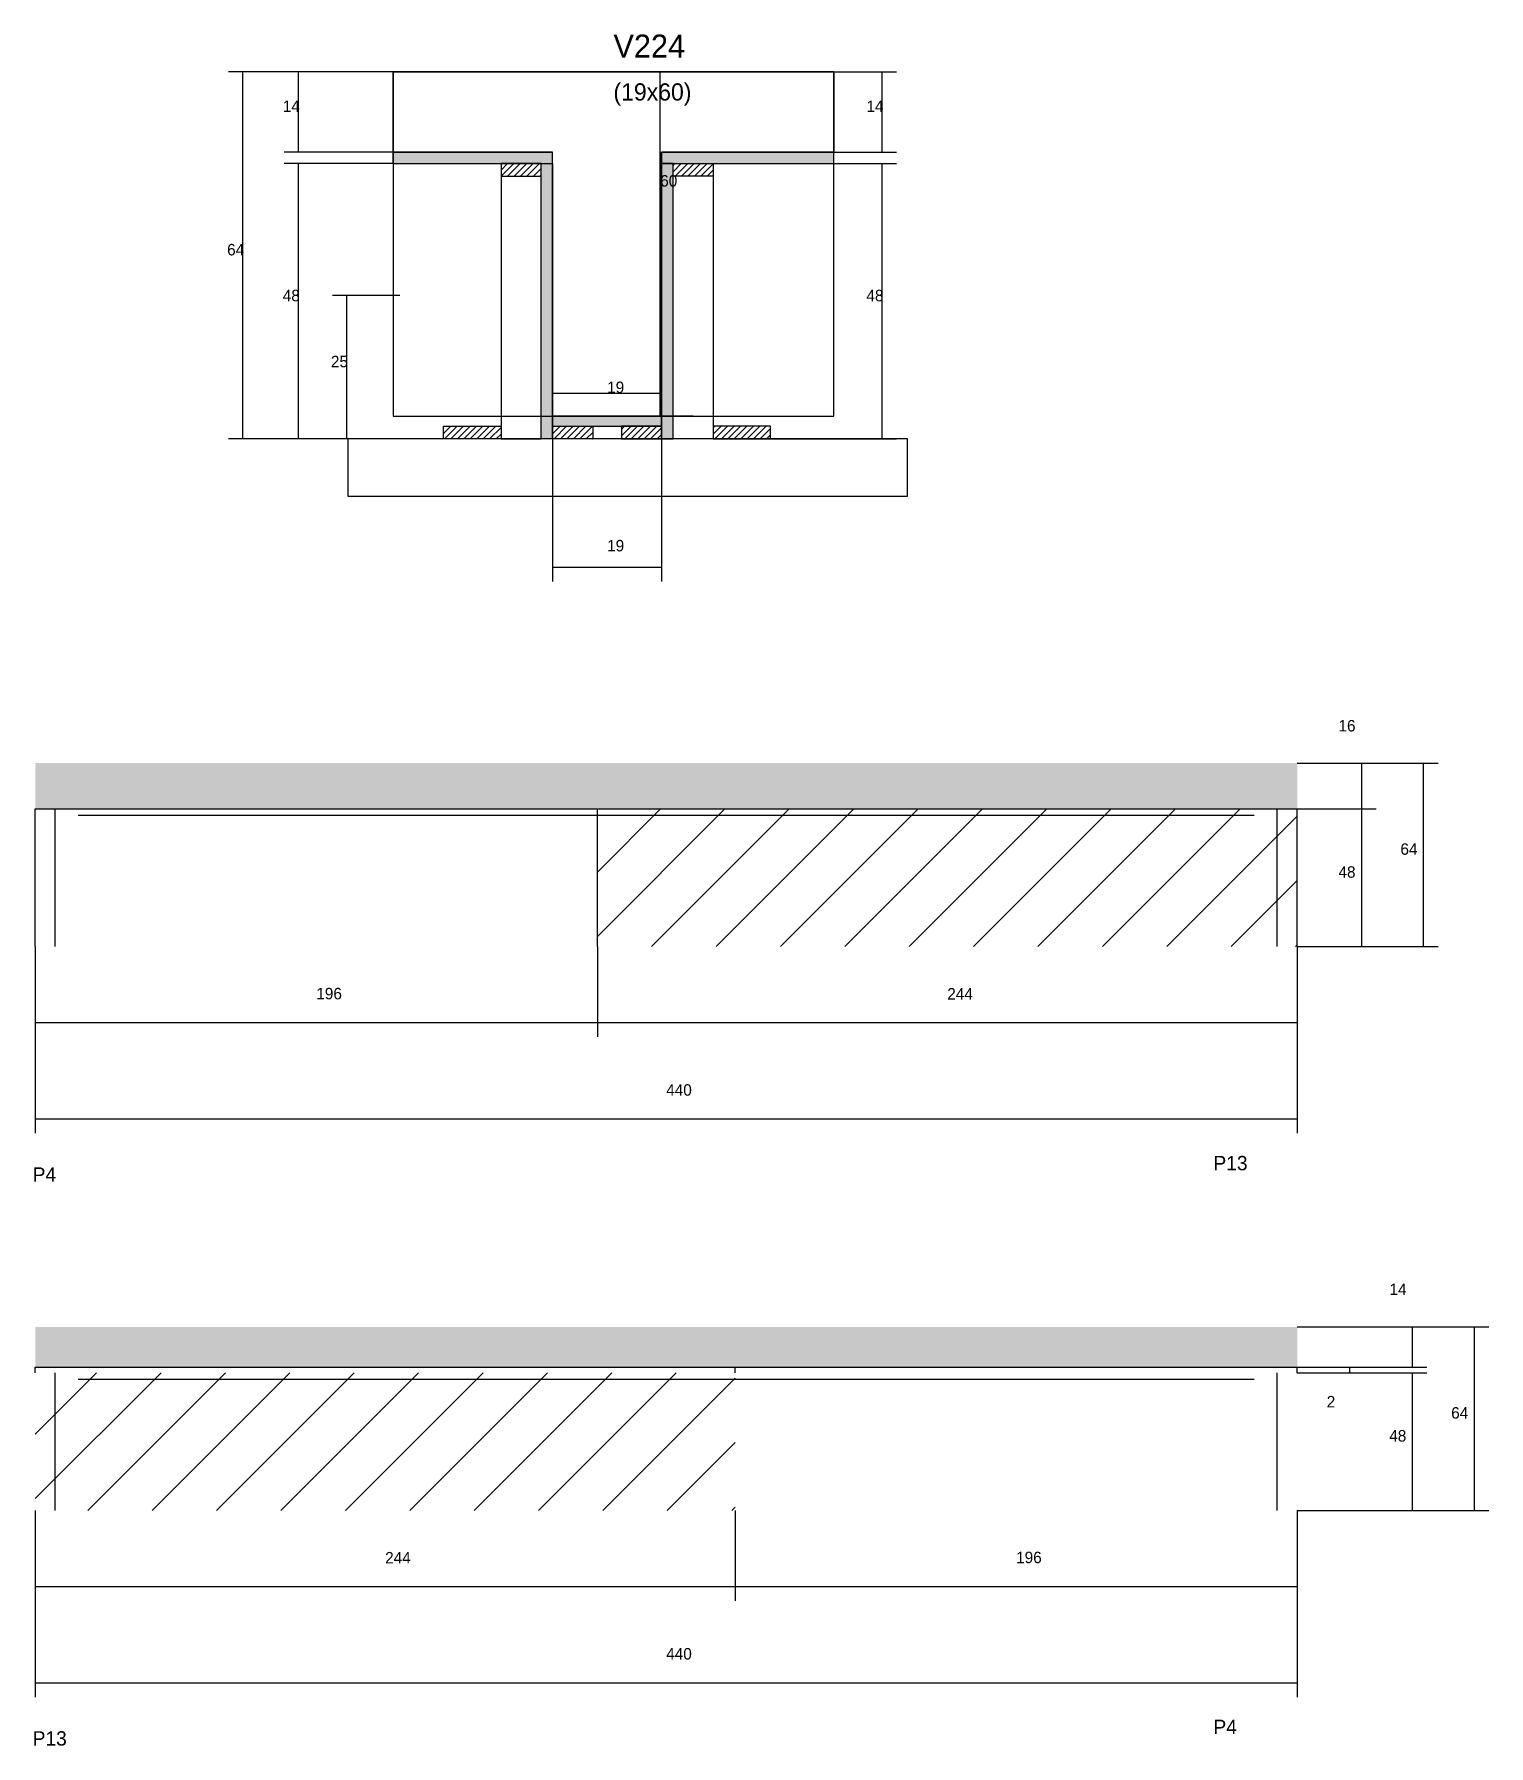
# Model space of a CAD drawing. Header units: metres. Extents: x -65046 to 21926, y -45195 to 1016.
# Drawn here: x 10998 to 11505, y -15984 to -15387 of the extents above; entities that cross this region are included whole.
import ezdxf

# ---------------------------------------------------------------- set-up
doc = ezdxf.new("R2010")
doc.units = ezdxf.units.M
for name, color, linetype in [('CONCRETO', 251, 'Continuous'), ('COTA', 241, 'Continuous'), ('Hachura', 253, 'Continuous'), ('Madeira', 126, 'Continuous'), ('NOMENCLATURA', 7, 'Continuous'), ('Painéis', 200, 'Continuous'), ('REAPROVEITAMENTO', 251, 'Continuous'), ('SARR_2.2x7', 40, 'Continuous'), ('Texto Seção', 7, 'Continuous')]:
    doc.layers.add(name, color=color, linetype=linetype)

msp = doc.modelspace()

# ---------------------------------------------------------------- texts
at = {"layer": 'COTA'}
for s, p in [('14', (11084.7, -15414)), ('14', (11288.2, -15414)), ('60', (11216.3, -15440)), ('64', (11065.3, -15464)), ('48', (11084.7, -15480)), ('48', (11288.2, -15480)), ('25', (11101.5, -15503)), ('19', (11197.8, -15512)), ('19', (11197.8, -15567.2)), ('16', (11452.8, -15630)), ('64', (11474.4, -15673)), ('48', (11452.8, -15681)), ('196', (11096.4, -15723.4)), ('244', (11316.4, -15723.5)), ('440', (11218.4, -15757)), ('14', (11470.6, -15826.5)), ('64', (11492.1, -15869.6)), ('48', (11470.5, -15877.6)), ('244', (11120.4, -15920.1)), ('196', (11340.4, -15920)), ('440', (11218.4, -15953.6))]:
    msp.add_text(s, height=4, dxfattribs=at).set_placement(p)
at = {"layer": 'NOMENCLATURA'}
for s, p in [('P13', (11409.2, -15783)), ('P4', (10997.5, -15787)), ('P4', (11409.2, -15979.6)), ('P13', (10997.5, -15983.6))]:
    msp.add_text(s, height=5, dxfattribs=at).set_placement(p)
at = {"layer": 'Painéis'}
msp.add_text('2', height=4, dxfattribs=at).set_placement((11448.7, -15865.7))
at = {"layer": 'Texto Seção'}
for s, height, p in [('V224', 8, (11200, -15395)), ('(19x60)', 6, (11200, -15410))]:
    msp.add_text(s, height=height, dxfattribs=at).set_placement(p)

# ---------------------------------------------------------------- hatches: boundary and pattern name
at = {"layer": 'COTA'}
h = msp.add_hatch(dxfattribs=at)
h.set_pattern_fill('AR-CONC', scale=0.03)
h.paths.add_polyline_path([(11438.4, -15641), (11438.4, -15657), (11438.4, -15657), (10998.4, -15657), (10998.4, -15657), (10998.4, -15641), (10998.4, -15641), (11438.4, -15641)])
h = msp.add_hatch(dxfattribs=at)
h.set_pattern_fill('AR-CONC', scale=0.03)
h.paths.add_polyline_path([(10998.4, -15837.6), (10998.4, -15851.6), (10998.4, -15851.6), (11438.4, -15851.6), (11438.4, -15851.6), (11438.4, -15837.6), (11438.4, -15837.6), (10998.4, -15837.6)])
at = {"layer": 'Hachura'}
h = msp.add_hatch(color=8, dxfattribs=at)
h.dxf.hatch_style = 1
h.paths.add_polyline_path([(11178.8, -15432), (11178.8, -15428), (11178.8, -15428), (11123.2, -15428), (11123.2, -15428), (11123.2, -15432), (11123.2, -15432), (11178.8, -15432)])
h = msp.add_hatch(dxfattribs=at)
h.set_pattern_fill('ANSI31', scale=0.5)
h.paths.add_polyline_path([(11174.8, -15436.4), (11174.8, -15432), (11174.8, -15432), (11160.8, -15432), (11160.8, -15432), (11160.8, -15436.4), (11160.8, -15436.4), (11174.8, -15436.4)])
h = msp.add_hatch(color=8, dxfattribs=at)
h.dxf.hatch_style = 1
h.paths.add_polyline_path([(11174.8, -15428), (11178.8, -15428), (11178.8, -15428), (11178.8, -15528), (11178.8, -15528), (11174.8, -15528), (11174.8, -15528), (11174.8, -15428)])
h = msp.add_hatch(color=8, dxfattribs=at)
h.dxf.hatch_style = 1
h.paths.add_polyline_path([(11220.8, -15428), (11216.8, -15428), (11216.8, -15428), (11216.8, -15528), (11216.8, -15528), (11220.8, -15528), (11220.8, -15528), (11220.8, -15428)])
h = msp.add_hatch(color=8, dxfattribs=at)
h.dxf.hatch_style = 1
h.paths.add_polyline_path([(11276.8, -15432), (11276.8, -15428), (11276.8, -15428), (11216.8, -15428), (11216.8, -15428), (11216.8, -15432), (11216.8, -15432), (11276.8, -15432)])
h = msp.add_hatch(dxfattribs=at)
h.set_pattern_fill('ANSI31', scale=0.5)
h.paths.add_polyline_path([(11220.8, -15436.4), (11220.8, -15432), (11220.8, -15432), (11234.8, -15432), (11234.8, -15432), (11234.8, -15436.4), (11234.8, -15436.4), (11220.8, -15436.4)])
h = msp.add_hatch(color=8, dxfattribs=at)
h.dxf.hatch_style = 1
h.paths.add_polyline_path([(11216.8, -15523.6), (11216.8, -15520), (11216.8, -15520), (11178.8, -15520), (11178.8, -15520), (11178.8, -15523.6), (11178.8, -15523.6), (11216.8, -15523.6)])
h = msp.add_hatch(dxfattribs=at)
h.set_pattern_fill('ANSI31', scale=0.5)
h.paths.add_polyline_path([(11140.8, -15528), (11140.8, -15523.6), (11140.8, -15523.6), (11160.8, -15523.6), (11160.8, -15523.6), (11160.8, -15528), (11160.8, -15528), (11140.8, -15528)])
h = msp.add_hatch(dxfattribs=at)
h.set_pattern_fill('ANSI31', scale=0.5)
h.paths.add_polyline_path([(11178.8, -15528), (11178.8, -15523.6), (11178.8, -15523.6), (11192.8, -15523.6), (11192.8, -15523.6), (11192.8, -15528), (11192.8, -15528), (11178.8, -15528)])
h = msp.add_hatch(dxfattribs=at)
h.set_pattern_fill('ANSI31', scale=0.5)
h.paths.add_polyline_path([(11216.8, -15528), (11216.8, -15523.6), (11216.8, -15523.6), (11202.8, -15523.6), (11202.8, -15523.6), (11202.8, -15528), (11202.8, -15528), (11216.8, -15528)])
h = msp.add_hatch(dxfattribs=at)
h.set_pattern_fill('ANSI31', scale=0.5)
h.paths.add_polyline_path([(11254.8, -15528), (11254.8, -15523.6), (11254.8, -15523.6), (11234.8, -15523.6), (11234.8, -15523.6), (11234.8, -15528), (11234.8, -15528), (11254.8, -15528)])
at = {"layer": 'REAPROVEITAMENTO'}
h = msp.add_hatch(dxfattribs=at)
h.set_pattern_fill('ANSI31', scale=5)
h.paths.add_polyline_path([(11194.4, -15705), (11438.4, -15705), (11438.4, -15705), (11438.4, -15657), (11438.4, -15657), (11194.4, -15657), (11194.4, -15657), (11194.4, -15705)])
h = msp.add_hatch(dxfattribs=at)
h.set_pattern_fill('ANSI31', scale=5)
h.paths.add_polyline_path([(10998.4, -15901.6), (11242.4, -15901.6), (11242.4, -15901.6), (11242.4, -15853.6), (11242.4, -15853.6), (10998.4, -15853.6), (10998.4, -15853.6), (10998.4, -15901.6)])

# ---------------------------------------------------------------- linework, layer by layer
at = {"layer": 'CONCRETO'}
for points in [[(11123.2, -15428), (11123.2, -15400), (11276.8, -15400), (11276.8, -15428), (11216.8, -15428), (11216.8, -15520), (11178.8, -15520), (11178.8, -15428)], [(11123.2, -15520), (11276.8, -15520), (11276.8, -15400), (11123.2, -15400)]]:
    msp.add_lwpolyline(points, close=True, dxfattribs=at)
at = {"layer": 'COTA'}
for p, q in [((11123.2, -15400), (11065.8, -15400)), ((11070.8, -15528), (11070.8, -15400)), ((11123.2, -15400), (11085.2, -15400)), ((11090.2, -15428), (11090.2, -15400)), ((11227.8, -15400), (11211.3, -15400)), ((11216.3, -15520), (11216.3, -15400)), ((11276.8, -15400), (11298.7, -15400)), ((11293.7, -15428), (11293.7, -15400)), ((11123.2, -15428), (11085.2, -15428)), ((11123.2, -15432), (11085.2, -15432)), ((11090.2, -15528), (11090.2, -15432)), ((11276.8, -15428), (11298.7, -15428)), ((11276.8, -15432), (11298.7, -15432)), ((11293.7, -15528), (11293.7, -15432)), ((11125.5, -15478), (11102, -15478)), ((11107, -15528), (11107, -15478)), ((11178.8, -15528), (11178.8, -15507)), ((11216.8, -15528), (11216.8, -15507)), ((11178.8, -15512), (11216.8, -15512)), ((11227.8, -15520), (11211.3, -15520)), ((11145.2, -15528), (11065.8, -15528)), ((11145.2, -15528), (11085.2, -15528)), ((11125.5, -15528), (11102, -15528)), ((11178.8, -15528), (11178.8, -15577.7)), ((11216.8, -15528), (11216.8, -15577.7)), ((11250.4, -15528), (11298.7, -15528)), ((11178.8, -15572.7), (11216.8, -15572.7)), ((11438.4, -15641), (11465.9, -15641)), ((11438.4, -15641), (11487.5, -15641)), ((11460.9, -15657), (11460.9, -15641)), ((11482.5, -15705), (11482.5, -15641)), ((11438.4, -15657), (11465.9, -15657)), ((11438.4, -15657), (11465.9, -15657)), ((11460.9, -15705), (11460.9, -15657)), ((10998.4, -15705), (10998.4, -15736.5)), ((10998.4, -15705), (10998.4, -15770.1)), ((11194.4, -15705), (11194.4, -15736.5)), ((11194.4, -15705), (11194.4, -15736.5)), ((11438.4, -15705), (11438.4, -15736.5)), ((11438.4, -15705), (11438.4, -15770.1)), ((11438.4, -15705), (11465.9, -15705)), ((11438.4, -15705), (11487.5, -15705)), ((10998.4, -15731.5), (11194.4, -15731.5)), ((11194.4, -15731.5), (11438.4, -15731.5)), ((10998.4, -15765.1), (11438.4, -15765.1)), ((11438.4, -15837.6), (11483.6, -15837.6)), ((11438.4, -15837.6), (11505.2, -15837.6)), ((11478.6, -15851.6), (11478.6, -15837.6)), ((11500.2, -15901.6), (11500.2, -15837.6)), ((11438.4, -15851.6), (11483.6, -15851.6)), ((11438.4, -15853.6), (11483.6, -15853.6)), ((11478.6, -15901.6), (11478.6, -15853.6)), ((10998.4, -15901.6), (10998.4, -15933.1)), ((10998.4, -15901.6), (10998.4, -15966.7)), ((11242.4, -15901.6), (11242.4, -15933.1)), ((11242.4, -15901.6), (11242.4, -15933.1)), ((11438.4, -15901.6), (11438.4, -15933.1)), ((11438.4, -15901.6), (11438.4, -15966.7)), ((11438.4, -15901.6), (11483.6, -15901.6)), ((11438.4, -15901.6), (11505.2, -15901.6)), ((10998.4, -15928.1), (11242.4, -15928.1)), ((11242.4, -15928.1), (11438.4, -15928.1)), ((10998.4, -15961.7), (11438.4, -15961.7))]:
    msp.add_line(p, q, dxfattribs=at)
at = {"layer": 'Madeira'}
for points in [[(11174.8, -15436.4), (11174.8, -15432), (11160.8, -15432), (11160.8, -15436.4)], [(11174.8, -15432), (11160.8, -15432), (11160.8, -15528), (11174.8, -15528)], [(11220.8, -15436.4), (11220.8, -15432), (11234.8, -15432), (11234.8, -15436.4)], [(11220.8, -15432), (11234.8, -15432), (11234.8, -15528), (11220.8, -15528)], [(11107.4, -15548), (11302.5, -15548), (11302.5, -15528), (11107.4, -15528)], [(11140.8, -15528), (11140.8, -15523.6), (11160.8, -15523.6), (11160.8, -15528)], [(11178.8, -15528), (11178.8, -15523.6), (11192.8, -15523.6), (11192.8, -15528)], [(11216.8, -15528), (11216.8, -15523.6), (11202.8, -15523.6), (11202.8, -15528)], [(11254.8, -15528), (11254.8, -15523.6), (11234.8, -15523.6), (11234.8, -15528)]]:
    msp.add_lwpolyline(points, close=True, dxfattribs=at)
at = {"layer": 'Painéis'}
for p, q in [((11123.2, -15428), (11178.8, -15428)), ((11123.2, -15432), (11123.2, -15428)), ((11178.8, -15432), (11178.8, -15428)), ((11178.8, -15528), (11178.8, -15432)), ((11216.8, -15428), (11276.8, -15428)), ((11216.8, -15432), (11216.8, -15428)), ((11216.8, -15528), (11216.8, -15432)), ((11276.8, -15432), (11276.8, -15428)), ((11178.8, -15520), (11216.8, -15520)), ((11178.8, -15523.6), (11178.8, -15520)), ((11216.8, -15523.6), (11216.8, -15520)), ((10998.4, -15657), (11438.4, -15657)), ((10998.4, -15705), (10998.4, -15657)), ((11194.4, -15705), (11194.4, -15657)), ((11438.4, -15705), (11438.4, -15657)), ((11438.4, -15851.6), (11461.7, -15851.6)), ((11438.4, -15853.6), (11461.7, -15853.6)), ((11456.7, -15853.6), (11456.7, -15851.6))]:
    msp.add_line(p, q, dxfattribs=at)
for points in [[(11178.8, -15432), (11178.8, -15428), (11123.2, -15428), (11123.2, -15432)], [(11174.8, -15432), (11178.8, -15432), (11178.8, -15528), (11174.8, -15528)], [(11276.8, -15432), (11276.8, -15428), (11216.8, -15428), (11216.8, -15432)], [(11220.8, -15432), (11216.8, -15432), (11216.8, -15528), (11220.8, -15528)], [(11216.8, -15523.6), (11216.8, -15520), (11178.8, -15520), (11178.8, -15523.6)]]:
    msp.add_lwpolyline(points, close=True, dxfattribs=at)
at = {"layer": 'SARR_2.2x7'}
for p, q in [((11005.4, -15705), (11005.4, -15657)), ((11013.4, -15659.2), (11194.4, -15659.2)), ((11194.4, -15659.2), (11423.4, -15659.2)), ((11431.4, -15705), (11431.4, -15657)), ((10998.4, -15851.6), (11242.4, -15851.6)), ((10998.4, -15853.6), (10998.4, -15851.6)), ((11005.4, -15901.6), (11005.4, -15853.6)), ((11013.4, -15855.8), (11242.4, -15855.8)), ((11242.4, -15851.6), (11438.4, -15851.6)), ((11242.4, -15853.6), (11242.4, -15851.6)), ((11242.4, -15855.8), (11423.4, -15855.8)), ((11431.4, -15901.6), (11431.4, -15853.6)), ((11438.4, -15853.6), (11438.4, -15851.6))]:
    msp.add_line(p, q, dxfattribs=at)

msp.set_redraw_order([(e.dxf.handle, doc.entitydb.next_handle()) for e in msp.query("TEXT MTEXT ATTDEF DIMENSION ARC_DIMENSION")])  # texts and dimensions are drawn at this point

doc.saveas('drawing.dxf')
